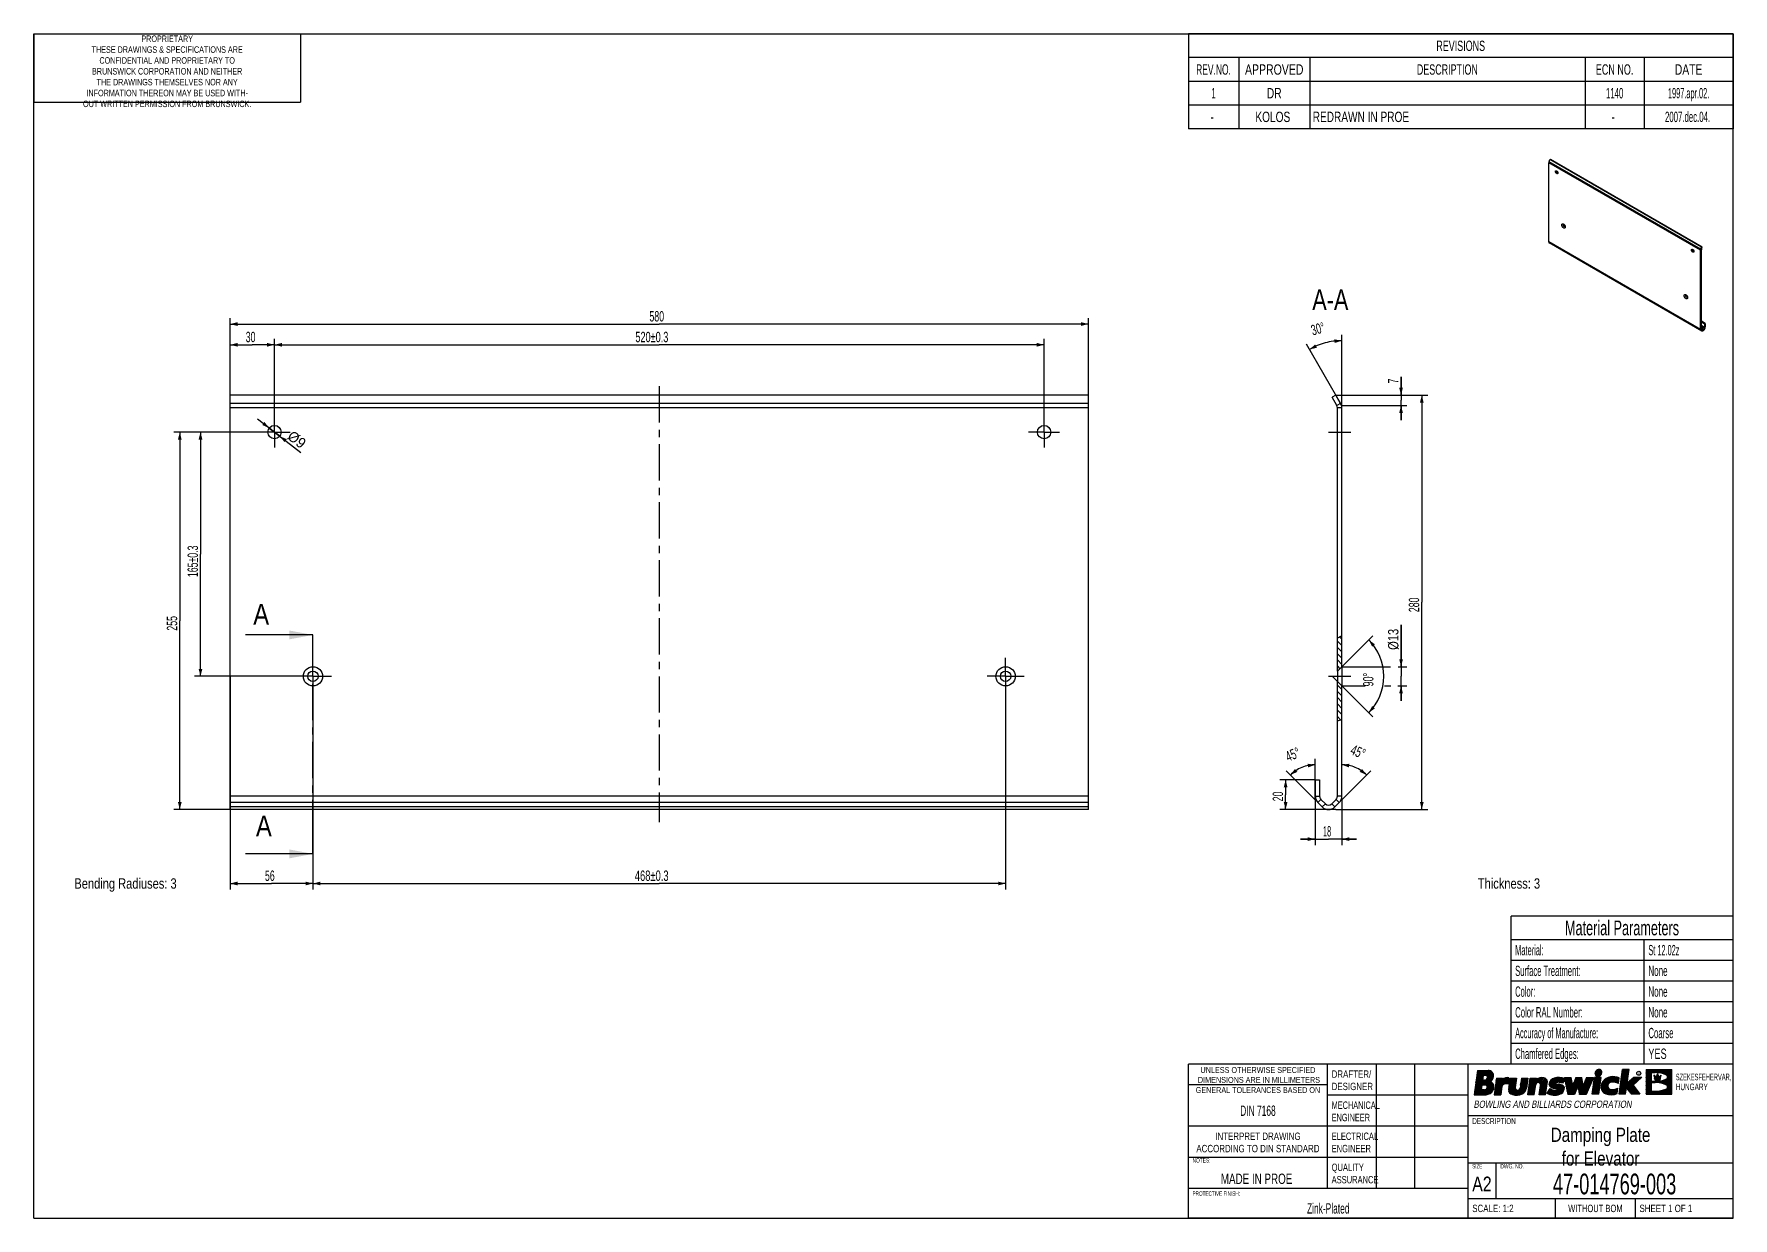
# Model space of a CAD drawing. Header units: millimetres. Extents: x 10 to 584, y 10 to 410.
import ezdxf
from ezdxf.enums import TextEntityAlignment as Align

# ---------------------------------------------------------------- set-up
doc = ezdxf.new("R2010")
doc.units = ezdxf.units.MM
doc.header["$LTSCALE"] = 32.67
doc.linetypes.add('CENTER', pattern=[0.6, 0.375, -0.075, 0.075, -0.075])
doc.layers.get('0').update_dxf_attribs({"linetype": 'CONTINUOUS'})
doc.layers.add('DATUM_AXIS', color=7, linetype='CONTINUOUS')
doc.layers.add('DIMENSION', color=7, linetype='CONTINUOUS')
doc.styles.get("Standard").update_dxf_attribs({"font": 'txt', "width": 0.8})
doc.styles.add('TEXTSTYLE_1', font='txt', dxfattribs={"width": 0.931034})
doc.styles.add('TEXTSTYLE_2', font='txt', dxfattribs={"width": 0.9})
doc.styles.add('TEXTSTYLE_3', font='txt', dxfattribs={"width": 0.6})
doc.styles.add('TEXTSTYLE_4', font='txt', dxfattribs={"width": 0.8})
doc.styles.add('TEXTSTYLE_5', font='txt', dxfattribs={"width": 0.7})
doc.styles.add('TEXTSTYLE_6', font='txt', dxfattribs={"width": 0.65})
doc.dimstyles.new('DIMSTYLE_1', dxfattribs={"dimtxt": 3.5, "dimasz": 2.5, "dimexe": 0.18, "dimexo": 0.0625, "dimgap": 0.09, "dimtad": 1, "dimlfac": 2, "dimdsep": 46, "dimtxsty": 'STANDARD', "dimblk": '_FILLED', "dimblk1": '_FILLED', "dimblk2": '_FILLED', "dimcen": 0.09, "dimclrt": 5, "dimadec": 0, "dimazin": 0, "dimtp": 0.8, "dimtm": 0.8, "dimtfac": 1, "dimtofl": 0, "dimtmove": 0, "dimatfit": 3, "dimldrblk": '_FILLED', "dimfxl": 1, "dimtolj": 1, "dimarcsym": 0})
doc.dimstyles.new('DIMSTYLE_2', dxfattribs={"dimtxt": 3.5, "dimasz": 2.5, "dimexe": 0.18, "dimexo": 0.0625, "dimgap": 0.09, "dimtad": 1, "dimlfac": 2, "dimdsep": 46, "dimtxsty": 'STANDARD', "dimblk": '_FILLED', "dimblk1": '_FILLED', "dimblk2": '_FILLED', "dimcen": 0.09, "dimclrt": 5, "dimadec": 0, "dimazin": 0, "dimtp": 0.2, "dimtm": 0.2, "dimtfac": 1, "dimtofl": 0, "dimtmove": 0, "dimatfit": 3, "dimldrblk": '_FILLED', "dimfxl": 1, "dimtolj": 1, "dimarcsym": 0})
doc.dimstyles.new('DIMSTYLE_3', dxfattribs={"dimtxt": 3.5, "dimasz": 2.5, "dimexe": 0.18, "dimexo": 0.0625, "dimgap": 0.09, "dimtad": 1, "dimlfac": 2, "dimdsep": 46, "dimtxsty": 'STANDARD', "dimblk": '_FILLED', "dimblk1": '_FILLED', "dimblk2": '_FILLED', "dimcen": 0.09, "dimclrt": 5, "dimadec": 0, "dimazin": 0, "dimtp": 0.5, "dimtm": 0.5, "dimtfac": 1, "dimtofl": 0, "dimtmove": 0, "dimatfit": 3, "dimldrblk": '_FILLED', "dimfxl": 1, "dimtolj": 1, "dimarcsym": 0})
doc.dimstyles.new('DIMSTYLE_4', dxfattribs={"dimtxt": 3.5, "dimasz": 2.5, "dimexe": 0.18, "dimexo": 0.0625, "dimgap": 0.09, "dimtad": 1, "dimlfac": 2, "dimdsep": 46, "dimtxsty": 'STANDARD', "dimblk": '_FILLED', "dimblk1": '_FILLED', "dimblk2": '_FILLED', "dimcen": 0.09, "dimclrt": 5, "dimadec": 0, "dimazin": 0, "dimtp": 0.5, "dimtm": 0.5, "dimtfac": 1, "dimtofl": 0, "dimtmove": 0, "dimatfit": 3, "dimldrblk": '_FILLED', "dimfxl": 1, "dimtolj": 1, "dimarcsym": 0})
doc.dimstyles.new('DIMSTYLE_5', dxfattribs={"dimtxt": 3.5, "dimasz": 2.5, "dimexe": 0.18, "dimexo": 0.0625, "dimgap": 0.09, "dimtad": 1, "dimlfac": 2, "dimdsep": 46, "dimtxsty": 'STANDARD', "dimblk": '_FILLED', "dimblk1": '_FILLED', "dimblk2": '_FILLED', "dimcen": 0.09, "dimclrt": 5, "dimadec": 0, "dimazin": 0, "dimtp": 0.2, "dimtm": 0.2, "dimtfac": 1, "dimtofl": 0, "dimtmove": 0, "dimatfit": 3, "dimldrblk": '_FILLED', "dimfxl": 1, "dimtolj": 1, "dimarcsym": 0})
doc.dimstyles.new('DIMSTYLE_6', dxfattribs={"dimtxt": 3.5, "dimasz": 2.5, "dimexe": 0.18, "dimexo": 0.0625, "dimgap": 0.09, "dimtad": 1, "dimlfac": 2, "dimdsep": 46, "dimtxsty": 'STANDARD', "dimblk": '_FILLED', "dimblk1": '_FILLED', "dimblk2": '_FILLED', "dimcen": 0.09, "dimclrt": 5, "dimadec": 0, "dimazin": 0, "dimtol": 1, "dimtp": 0.3, "dimtm": 0.3, "dimtfac": 1, "dimtofl": 0, "dimtmove": 0, "dimatfit": 3, "dimldrblk": '_FILLED', "dimfxl": 1, "dimtolj": 1, "dimarcsym": 0})
doc.dimstyles.new('DIMSTYLE_7', dxfattribs={"dimtxt": 3.5, "dimasz": 2.5, "dimexe": 0.18, "dimexo": 0.0625, "dimgap": 0.09, "dimtad": 1, "dimlfac": 2, "dimdsep": 46, "dimtxsty": 'STANDARD', "dimblk": '_FILLED', "dimblk1": '_FILLED', "dimblk2": '_FILLED', "dimcen": 0.09, "dimclrt": 5, "dimadec": 0, "dimazin": 0, "dimtp": 0.3, "dimtm": 0.3, "dimtfac": 1, "dimtofl": 0, "dimtmove": 0, "dimatfit": 3, "dimldrblk": '_FILLED', "dimfxl": 1, "dimtolj": 1, "dimarcsym": 0})

msp = doc.modelspace()

# ---------------------------------------------------------------- texts
at = {"color": 7, "linetype": 'CONTINUOUS'}
for s, height, width, p in [('REVISIONS', 3.5, 0.646743, (492, 404.25)), ('Material Parameters', 5, 0.64029, (546.5, 105.5)), ('DIN 7168', 3.5, 0.606897, (423.5, 44.5)), ('MADE IN PROE ', 3.5, 0.708753, (423.5, 21.5)), ('Zink-Plated', 3.5, 0.606897, (447.25, 11.5))]:
    msp.add_text(s, height=height, dxfattribs=dict(at, width=width)).set_placement(p, align=Align.CENTER)
at = {"color": 5, "linetype": 'CONTINUOUS'}
for s, height, width, p in [('REV.NO.', 3.5, 0.610837, (408.5, 396.25)), ('APPROVED', 3.5, 0.758621, (429, 396.25)), ('DESCRIPTION', 3.5, 0.644514, (487.5, 396.25)), ('ECN NO.', 3.5, 0.650246, (544, 396.25)), ('DATE', 3.5, 0.744828, (569, 396.25)), ('1', 3.5, 0.441379, (408.5, 388.25)), ('DR', 3.5, 0.744828, (429, 388.25)), ('1140', 3.5, 0.565517, (544, 388.25)), ('1997.apr.02.', 3.5, 0.531034, (569, 388.25)), ('- ', 3.5, 0.689655, (408.5, 380.25)), ('KOLOS ', 3.5, 0.731034, (429, 380.25)), ('- ', 3.5, 0.689655, (544, 380.25)), ('2007.dec.04. ', 3.5, 0.562334, (569, 380.25)), ('GENERAL TOLERANCES BASED ON', 2, 0.727458, (423.5, 52.25)), ('WITHOUT BOM', 2.5, 0.737304, (537.5, 12))]:
    msp.add_text(s, height=height, dxfattribs=dict(at, width=width)).set_placement(p, align=Align.CENTER)
for s, height, width, p in [(' REDRAWN IN PROE  ', 3.5, 0.727969, (441.0625, 380.25)), ('A-A', 7, 0.781609, (441.8545, 316.7344)), ('DESCRIPTION', 2, 0.644514, (495.9, 41.75)), ('NOTES:', 1.5, 0.652874, (401.4, 28.75)), ('SIZE', 1.5, 0.606897, (495.9, 26.75)), ('DWG. NO.', 1.5, 0.662069, (505.4, 26.75)), ('PROTECTIVE FINISH:', 1.5, 0.625287, (401.4, 17.5))]:
    msp.add_text(s, height=height, dxfattribs=dict(at, width=width)).set_placement(p)
at = {"color": 7, "linetype": 'CONTINUOUS', "width": 0.855172}
for p in [(84.0879, 210.4842), (84.9951, 138.963)]:
    msp.add_text('A', height=7, dxfattribs=at).set_placement(p)
at = {"color": 5, "linetype": 'CONTINUOUS'}
for s, style, width, p in [('Material:', 'TEXTSTYLE_5', 0.493487, (510.4, 98.75)), ('Surface Treatment:', 'TEXTSTYLE_5', 0.551149, (510.4, 91.75)), ('Color:', 'TEXTSTYLE_5', 0.454598, (510.4, 84.75)), ('Color RAL Number:', 'TEXTSTYLE_5', 0.559432, (510.4, 77.75)), ('Accuracy of Manufacture:', 'TEXTSTYLE_6', 0.511782, (510.4, 70.75)), ('Chamfered Edges:', 'TEXTSTYLE_5', 0.550647, (510.4, 63.75))]:
    msp.add_text(s, height=3.5, dxfattribs=dict(at, style=style, width=width)).set_placement(p)
at = {"color": 7, "linetype": 'CONTINUOUS'}
for s, style, width, p in [('St 12.02z', 'TEXTSTYLE_3', 0.443678, (555.4, 98.75)), ('None', 'TEXTSTYLE_5', 0.57931, (555.4, 91.75)), ('None', 'TEXTSTYLE_5', 0.57931, (555.4, 84.75)), ('None', 'TEXTSTYLE_5', 0.57931, (555.4, 77.75)), ('Coarse', 'TEXTSTYLE_5', 0.563218, (555.4, 70.75)), ('YES', 'TEXTSTYLE_5', 0.65977, (555.4, 63.75))]:
    msp.add_text(s, height=3.5, dxfattribs=dict(at, style=style, width=width)).set_placement(p)
at = {"color": 7, "linetype": 'CONTINUOUS', "style": 'TEXTSTYLE_4', "width": 0.65641}
msp.add_text('47-014769-003', height=7, dxfattribs=at).set_placement((544, 18), align=Align.CENTER)
at = {"color": 5, "linetype": 'CONTINUOUS'}
for s, insert, char_height, width, attachment_point in [('PROPRIETARY\\PTHESE DRAWINGS & SPECIFICATIONS ARE\\PCONFIDENTIAL AND PROPRIETARY TO\\PBRUNSWICK CORPORATION AND NEITHER\\PTHE DRAWINGS THEMSELVES NOR ANY\\PINFORMATION THEREON MAY BE USED WITH-\\POUT WRITTEN PERMISSION FROM BRUNSWICK.', (55, 409.5), 2.2, 58.08, 2), ('Bending Radiuses: 3', (23.6501, 124.7623), 3.5, 40.937931, 1), ('Thickness: 3', (497.8082, 124.7623), 3.5, 24.910345, 1), ('UNLESS OTHERWISE SPECIFIED\\P DIMENSIONS ARE IN MILLIMETERS', (423.5, 61), 2, 39.724138, 2), ('DRAFTER/\\PDESIGNER', (448.4, 59.875), 2.5, 14.827586, 1), ('INTERPRET DRAWING\\PACCORDING TO DIN STANDARD', (423.5, 38.875), 2.5, 44.689655, 2)]:
    msp.add_mtext(s, dxfattribs=dict(at, insert=insert, char_height=char_height, width=width, attachment_point=attachment_point))
at = {"color": 5, "linetype": 'CONTINUOUS', "char_height": 2.5, "attachment_point": 1}
for s, insert, width, style in [('MECHANICAL\\PENGINEER', (448.4, 49.375), 14.064655, 'TEXTSTYLE_6'), ('ELECTRICAL\\PENGINEER', (448.4, 38.875), 14.181034, 'TEXTSTYLE_5'), ('QUALITY\\PASSURANCE ', (448.4, 28.375), 16.474138, 'TEXTSTYLE_5')]:
    msp.add_mtext(s, dxfattribs=dict(at, insert=insert, width=width, style=style))
at = {"color": 7, "linetype": 'CONTINUOUS', "style": 'TEXTSTYLE_4'}
for s, insert, char_height, width, attachment_point in [('Damping Plate\\Pfor Elevator', (539.25, 40.51), 4.8, 38.32, 2), ('A2 ', (495.9, 24), 5, 11.666667, 1)]:
    msp.add_mtext(s, dxfattribs=dict(at, insert=insert, char_height=char_height, width=width, attachment_point=attachment_point))
at = {"color": 7, "linetype": 'CONTINUOUS', "char_height": 2.5, "attachment_point": 1}
for s, insert, width in [('SCALE: 1:2', (495.9, 14.5), 14.827586), ('SHEET 1 OF 1', (552.4, 14.5), 20.068966)]:
    msp.add_mtext(s, dxfattribs=dict(at, insert=insert, width=width))

# ---------------------------------------------------------------- blocks, each defined once
blk = doc.blocks.new('BRUNSWICK_LOGO_BL0', base_point=(539.23, 53.72))
at = {"color": 2, "linetype": 'CONTINUOUS'}
for p, q in [((497.7, 59.81), (496.57, 51.59)), ((496.74, 52.81), (498.62, 59.82)), ((496.79, 51.59), (498.99, 59.82)), ((497.13, 55.66), (498.25, 59.82)), ((497.16, 51.59), (499.36, 59.83)), ((497.52, 58.5), (497.87, 59.81)), ((497.53, 51.59), (499.74, 59.83)), ((497.7, 59.81), (501.4, 59.84)), ((499.55, 58.19), (499.33, 56.59)), ((500.37, 58.2), (499.55, 58.19)), ((499.67, 58.19), (500.11, 59.83)), ((500.04, 58.2), (500.48, 59.84)), ((500.42, 58.2), (500.85, 59.84)), ((500.52, 51.64), (502.58, 59.34)), ((500.63, 54.84), (501.94, 59.74)), ((500.76, 58.1), (501.23, 59.84)), ((500.91, 51.72), (502.86, 58.99)), ((500.92, 54.52), (502.27, 59.58)), ((501.03, 57.71), (501.6, 59.83)), ((502.54, 56.42), (503.08, 58.43)), ((507.09, 55.35), (507.65, 57.42)), ((507.46, 55.33), (508.02, 57.42)), ((518.69, 55.58), (519.18, 57.43)), ((518.75, 53.03), (519.92, 57.42)), ((518.96, 55.2), (519.56, 57.45)), ((523.43, 53.86), (524.39, 57.45)), ((524.31, 55.75), (524.78, 57.49)), ((524.71, 55.83), (525.15, 57.5)), ((525.08, 55.86), (525.52, 57.49)), ((525.45, 55.83), (525.88, 57.45)), ((527.04, 57.45), (529.35, 57.45)), ((527.04, 57.45), (527.1, 57.16)), ((527.19, 56.76), (527.37, 57.45)), ((527.35, 55.98), (527.74, 57.45)), ((527.51, 55.21), (528.11, 57.45)), ((527.68, 54.44), (528.49, 57.45)), ((527.84, 53.66), (528.86, 57.45)), ((528.01, 52.89), (529.23, 57.45)), ((529.85, 54.74), (529.35, 57.45)), ((529.57, 51.77), (531.09, 57.45)), ((530.95, 57.45), (529.85, 54.74)), ((529.94, 51.77), (531.46, 57.45)), ((530.31, 51.77), (531.84, 57.45)), ((530.95, 57.45), (532.9, 57.45)), ((531.15, 53.51), (532.21, 57.45)), ((531.68, 54.08), (532.58, 57.45)), ((533.41, 54.67), (532.9, 57.45)), ((533.29, 51.77), (534.81, 57.45)), ((534.55, 57.45), (533.41, 54.67)), ((533.66, 51.77), (535.18, 57.45)), ((534.03, 51.77), (535.56, 57.45)), ((536.86, 57.45), (534.39, 51.77)), ((534.43, 51.87), (535.93, 57.45)), ((534.55, 57.45), (536.86, 57.45)), ((535.4, 54.09), (536.3, 57.45)), ((536.36, 56.31), (536.67, 57.45)), ((536.47, 51.85), (537.24, 57.47)), ((536.66, 53.25), (537.79, 57.47)), ((536.66, 51.85), (538.17, 57.47)), ((537, 55.62), (537.42, 57.47)), ((537.03, 51.85), (538.54, 57.47)), ((539.42, 57.47), (537.24, 57.47)), ((537.4, 58.79), (537.61, 59.56)), ((537.4, 51.85), (538.91, 57.47)), ((537.61, 58.2), (538.11, 60.05)), ((537.77, 51.85), (539.28, 57.47)), ((537.92, 57.94), (538.52, 60.2)), ((538.26, 57.84), (538.9, 60.2)), ((538.64, 57.87), (539.23, 60.07)), ((538.65, 51.85), (539.42, 57.47)), ((539.07, 58.06), (539.53, 59.78)), ((540.48, 52.24), (541.9, 57.53)), ((540.81, 52.06), (542.31, 57.65)), ((542.09, 55.47), (542.7, 57.73)), ((542.55, 55.78), (543.08, 57.77)), ((542.95, 55.91), (543.46, 57.78)), ((543.34, 55.95), (543.83, 57.77)), ((543.7, 55.93), (544.19, 57.74)), ((544.06, 55.87), (544.54, 57.68)), ((544.41, 55.78), (544.89, 57.59)), ((544.75, 55.67), (545.24, 57.48)), ((545.55, 51.85), (546.69, 60.17)), ((545.59, 51.85), (547.82, 60.17)), ((545.9, 54.42), (547.44, 60.17)), ((545.96, 51.85), (548.19, 60.17)), ((546.3, 57.28), (547.07, 60.17)), ((546.33, 51.85), (548.56, 60.17)), ((548.87, 60.17), (546.69, 60.17)), ((546.7, 51.85), (548.81, 59.73)), ((548.26, 55.69), (548.87, 60.17)), ((548.26, 55.69), (550.5, 57.58)), ((549.11, 52.52), (550.46, 57.55)), ((549.39, 52.18), (550.84, 57.58)), ((553.22, 57.58), (550.23, 54.86)), ((550.5, 57.58), (553.22, 57.58)), ((550.57, 55.17), (551.21, 57.58)), ((551.06, 55.61), (551.59, 57.58)), ((551.55, 56.06), (551.96, 57.58)), ((552.04, 56.51), (552.33, 57.58)), ((552.54, 56.96), (552.7, 57.58)), ((553.03, 57.41), (553.07, 57.58)), ((554.64, 60.15), (563.3, 60.15)), ((554.64, 60.15), (554.64, 51.83)), ((554.64, 58.89), (554.97, 60.15)), ((554.64, 57.5), (555.35, 60.15)), ((554.64, 56.11), (555.72, 60.15)), ((554.64, 54.72), (556.09, 60.15)), ((554.64, 53.33), (556.3, 59.53)), ((554.64, 51.95), (556.3, 58.14)), ((556.3, 59.53), (556.46, 60.15)), ((556.3, 59.15), (557.72, 59.15)), ((556.3, 59.15), (556.3, 56.2)), ((556.57, 59.15), (556.83, 60.15)), ((556.94, 59.15), (557.21, 60.15)), ((558.02, 57.61), (557.26, 58.32)), ((557.26, 58.32), (557.64, 56.68)), ((557.31, 59.15), (557.58, 60.15)), ((557.35, 57.92), (557.42, 58.17)), ((557.44, 57.55), (557.57, 58.03)), ((557.53, 57.18), (557.72, 57.89)), ((557.6, 56.86), (557.84, 57.77)), ((557.68, 59.15), (557.95, 60.15)), ((557.76, 56.68), (558.01, 57.61)), ((557.92, 56.68), (558.47, 58.71)), ((558.52, 58.83), (558.02, 57.61)), ((558.05, 59.15), (558.32, 60.15)), ((558.14, 56.68), (558.64, 58.54)), ((558.3, 56.68), (558.73, 58.3)), ((558.42, 59.12), (558.69, 60.15)), ((558.51, 56.68), (558.86, 57.99)), ((559.01, 57.6), (558.52, 58.83)), ((558.67, 56.68), (558.95, 57.75)), ((558.78, 59.09), (559.07, 60.15)), ((558.88, 56.68), (559.17, 57.75)), ((559.76, 58.3), (559.01, 57.6)), ((559.04, 56.68), (559.38, 57.95)), ((559.14, 59.04), (559.44, 60.15)), ((559.25, 56.68), (559.66, 58.22)), ((559.43, 56.68), (559.76, 58.3)), ((559.49, 58.97), (559.81, 60.15)), ((559.84, 58.89), (560.18, 60.15)), ((560.19, 58.8), (560.55, 60.15)), ((560.53, 58.69), (560.93, 60.15)), ((560.87, 58.57), (561.3, 60.15)), ((561.21, 58.43), (561.67, 60.15)), ((561.3, 51.83), (563.3, 59.27)), ((561.41, 55), (562.79, 60.15)), ((561.54, 58.28), (562.04, 60.15)), ((561.67, 51.83), (563.3, 57.88)), ((561.72, 54.78), (563.16, 60.15)), ((561.83, 57.96), (562.41, 60.15)), ((563.3, 51.83), (563.3, 60.15)), ((497.9, 51.59), (499.43, 57.28)), ((498.27, 51.59), (499.03, 54.43)), ((498.64, 51.59), (499.11, 53.31)), ((499.1, 54.91), (498.88, 53.31)), ((500.02, 53.31), (498.88, 53.31)), ((499.02, 51.59), (499.48, 53.31)), ((500.29, 54.92), (499.1, 54.91)), ((499.16, 54.91), (499.61, 56.59)), ((500.1, 56.59), (499.33, 56.59)), ((499.39, 51.59), (499.85, 53.31)), ((499.53, 54.91), (499.98, 56.59)), ((499.76, 51.59), (500.23, 53.33)), ((499.91, 54.91), (500.37, 56.63)), ((500.14, 51.6), (500.65, 53.52)), ((500.28, 54.92), (500.8, 56.87)), ((501.32, 51.84), (502.38, 55.81)), ((501.74, 52.02), (502.69, 55.6)), ((502.17, 52.27), (502.98, 55.28)), ((502.66, 52.68), (503.21, 54.74)), ((504.12, 57.24), (503.34, 51.62)), ((503.49, 51.62), (505, 57.26)), ((503.58, 53.36), (504.63, 57.26)), ((503.86, 51.62), (505.37, 57.26)), ((503.97, 56.21), (504.25, 57.26)), ((504.12, 57.26), (506.1, 57.26)), ((504.23, 51.62), (505.74, 57.26)), ((504.6, 51.62), (506.08, 57.14)), ((504.98, 51.62), (506.42, 57.01)), ((505.35, 51.62), (505.76, 53.14)), ((505.94, 54.5), (505.55, 51.62)), ((506.1, 57.26), (506.04, 56.85)), ((506.25, 54.98), (506.85, 57.24)), ((506.7, 55.27), (507.26, 57.37)), ((508.03, 55.26), (507.27, 55.35)), ((507.82, 55.29), (508.25, 56.89)), ((508.32, 57.38), (508.03, 55.26)), ((508.7, 57.3), (508.16, 53.41)), ((508.26, 52.78), (509.47, 57.3)), ((508.27, 54.2), (509.1, 57.3)), ((508.51, 52.32), (509.85, 57.3)), ((508.66, 57.05), (508.73, 57.3)), ((508.7, 57.3), (510.82, 57.3)), ((508.8, 52.02), (510.22, 57.3)), ((509.12, 51.82), (510.59, 57.3)), ((509.46, 51.7), (510.67, 56.22)), ((509.81, 51.62), (510.4, 53.82)), ((510.17, 51.56), (510.66, 53.4)), ((510.82, 57.3), (510.39, 54.14)), ((510.53, 51.53), (510.99, 53.22)), ((510.9, 51.53), (511.35, 53.2)), ((511.28, 51.55), (511.78, 53.41)), ((511.67, 51.6), (513.19, 57.3)), ((512.5, 57.3), (512.04, 53.91)), ((512.06, 51.69), (513.57, 57.3)), ((512.17, 54.85), (512.82, 57.3)), ((512.47, 51.81), (513.94, 57.3)), ((512.5, 57.3), (514.68, 57.3)), ((512.89, 51.99), (514.31, 57.3)), ((513.35, 52.33), (514.68, 57.3)), ((513.92, 53.05), (514.29, 54.45)), ((514.68, 57.3), (514.22, 53.9)), ((514.7, 51.65), (515.47, 57.3)), ((514.74, 51.95), (516.17, 57.3)), ((515.03, 51.65), (516.54, 57.3)), ((515.13, 54.8), (515.8, 57.3)), ((515.4, 51.65), (516.91, 57.3)), ((515.47, 57.3), (517.65, 57.3)), ((515.77, 51.65), (517.29, 57.3)), ((516.15, 51.65), (517.64, 57.25)), ((516.52, 51.65), (517.25, 54.4)), ((516.88, 51.65), (517.34, 55.05)), ((517.54, 55.48), (517.97, 57.06)), ((517.58, 56.81), (517.65, 57.3)), ((517.99, 55.74), (518.39, 57.25)), ((518.36, 55.74), (518.79, 57.37)), ((518.56, 51.65), (518.99, 54.82)), ((518.75, 51.65), (520.28, 57.35)), ((519.12, 51.65), (520.61, 57.21)), ((519.49, 51.65), (520.91, 56.96)), ((519.87, 51.65), (521.18, 56.55)), ((520.24, 51.65), (521.15, 55.05)), ((520.61, 51.65), (520.76, 52.2)), ((520.68, 51.65), (521.29, 56.08)), ((522.13, 53.72), (521.08, 52.18)), ((521.12, 52.16), (521.15, 52.29)), ((521.45, 52), (521.76, 53.19)), ((521.78, 51.86), (522.26, 53.64)), ((521.92, 55.15), (522.21, 56.25)), ((522.12, 54.53), (522.75, 56.87)), ((522.12, 51.74), (522.59, 53.49)), ((522.42, 54.23), (523.2, 57.14)), ((522.47, 51.65), (522.93, 53.37)), ((522.74, 54.06), (523.61, 57.28)), ((522.82, 51.58), (523.28, 53.29)), ((523.08, 53.95), (524, 57.38)), ((523.18, 51.53), (523.64, 53.25)), ((523.55, 51.51), (524.01, 53.24)), ((523.79, 53.8), (524.2, 55.35)), ((523.92, 51.51), (524.39, 53.27)), ((524.15, 53.77), (524.55, 55.24)), ((524.3, 51.53), (525.27, 55.18)), ((524.52, 53.74), (524.91, 55.21)), ((524.68, 51.59), (525.63, 55.12)), ((525.08, 51.67), (525.98, 55.02)), ((525.48, 51.79), (526.32, 54.9)), ((525.8, 55.76), (526.24, 57.4)), ((525.91, 51.98), (526.64, 54.71)), ((526.15, 55.66), (526.59, 57.32)), ((527.18, 56.78), (526.36, 55.57)), ((526.38, 52.36), (526.91, 54.35)), ((526.58, 55.9), (526.94, 57.21)), ((527.18, 56.78), (528.25, 51.77)), ((528.17, 52.12), (529.45, 56.89)), ((530.44, 51.77), (528.25, 51.77)), ((528.45, 51.77), (529.6, 56.06)), ((528.83, 51.77), (529.75, 55.24)), ((529.2, 51.77), (530.28, 55.8)), ((531.59, 54.57), (530.44, 51.77)), ((531.59, 54.58), (532.11, 51.78)), ((531.83, 53.26), (532.92, 57.34)), ((531.98, 52.44), (533.07, 56.52)), ((534.39, 51.77), (532.1, 51.77)), ((532.17, 51.77), (533.22, 55.69)), ((532.55, 51.77), (533.38, 54.87)), ((532.92, 51.77), (534.22, 56.65)), ((538.65, 51.85), (536.47, 51.85)), ((538.15, 51.85), (539.18, 55.7)), ((538.52, 51.85), (538.79, 52.85)), ((539.44, 53.92), (540.04, 56.15)), ((539.64, 53.25), (540.57, 56.73)), ((539.89, 52.81), (541.04, 57.1)), ((540.18, 52.49), (541.48, 57.35)), ((541.14, 51.93), (541.75, 54.17)), ((541.49, 51.82), (542.02, 53.81)), ((541.84, 51.73), (542.34, 53.61)), ((542.19, 51.68), (542.67, 53.47)), ((542.56, 51.65), (543.02, 53.39)), ((542.93, 51.64), (543.39, 53.38)), ((543.31, 51.67), (543.78, 53.43)), ((543.69, 51.73), (544.18, 53.55)), ((544.09, 51.82), (544.59, 53.7)), ((544.5, 51.96), (545.02, 53.89)), ((544.83, 52.1), (545.08, 53.92)), ((545.08, 55.53), (545.53, 57.21)), ((545.29, 55.42), (545.56, 57.36)), ((547.73, 51.85), (545.55, 51.85)), ((547.07, 51.85), (548.42, 56.88)), ((547.45, 51.85), (548.54, 55.93)), ((547.73, 51.85), (548.01, 53.88)), ((548.01, 53.88), (549.66, 51.85)), ((548.28, 53.55), (549.02, 56.33)), ((548.55, 53.21), (549.5, 56.74)), ((548.83, 52.87), (549.98, 57.15)), ((552.54, 51.85), (549.66, 51.85)), ((549.68, 51.85), (550.42, 54.62)), ((550.05, 51.85), (550.7, 54.26)), ((550.23, 54.86), (552.54, 51.85)), ((550.42, 51.85), (550.97, 53.9)), ((550.79, 51.85), (551.25, 53.54)), ((551.17, 51.85), (551.52, 53.18)), ((551.54, 51.85), (551.8, 52.82)), ((551.91, 51.85), (552.07, 52.46)), ((552.28, 51.85), (552.35, 52.1)), ((554.64, 51.83), (563.3, 51.83)), ((554.98, 51.83), (556.3, 56.76)), ((555.35, 51.83), (556.3, 55.37)), ((555.72, 51.83), (556.3, 53.98)), ((556.09, 51.83), (556.3, 52.59)), ((556.3, 56.2), (557.81, 56.2)), ((556.3, 55.81), (557.72, 55.81)), ((556.3, 55.81), (556.3, 52.86)), ((556.3, 52.86), (557.81, 52.86)), ((556.3, 52.59), (556.37, 52.86)), ((556.42, 55.81), (556.52, 56.2)), ((556.46, 51.83), (556.74, 52.86)), ((556.79, 55.81), (556.89, 56.2)), ((556.84, 51.83), (557.11, 52.86)), ((557.16, 55.81), (557.26, 56.2)), ((557.21, 51.83), (557.48, 52.86)), ((557.53, 55.81), (557.64, 56.2)), ((557.58, 51.83), (557.86, 52.86)), ((557.64, 56.68), (559.43, 56.68)), ((557.9, 55.81), (558.01, 56.21)), ((557.95, 51.83), (558.23, 52.88)), ((558.27, 55.79), (558.39, 56.23)), ((558.32, 51.83), (558.61, 52.91)), ((558.63, 55.76), (558.77, 56.27)), ((558.7, 51.83), (559, 52.95)), ((558.99, 55.71), (559.16, 56.32)), ((559.07, 51.83), (559.39, 53.01)), ((559.35, 55.65), (559.55, 56.39)), ((559.41, 56.68), (559.49, 56.95)), ((559.44, 51.83), (559.78, 53.09)), ((559.7, 55.58), (559.94, 56.47)), ((559.81, 51.83), (560.17, 53.18)), ((560.05, 55.49), (560.34, 56.57)), ((560.18, 51.83), (560.58, 53.29)), ((560.39, 55.39), (560.74, 56.68)), ((560.56, 51.83), (560.98, 53.41)), ((560.74, 55.27), (561.15, 56.81)), ((560.93, 51.83), (561.39, 53.55)), ((561.07, 55.14), (561.57, 56.99)), ((562.04, 51.83), (563.3, 56.5)), ((562.42, 51.83), (563.3, 55.11)), ((562.79, 51.83), (563.3, 53.72)), ((563.16, 51.83), (563.3, 52.33)), ((496.57, 51.59), (499.87, 51.59)), ((503.34, 51.62), (505.53, 51.62)), ((516.88, 51.65), (514.7, 51.65)), ((520.68, 51.65), (518.56, 51.65))]:
    blk.add_line(p, q, dxfattribs=at)
blk.add_circle((552.17, 58.91), 0.682, dxfattribs=at)
for centre, radius, start, end in [((500.41, 57.57), 0.637, 0.07064, 93.08188), ((500.19, 57.47), 0.859, 313.12216, 6.3203), ((501.35, 58.08), 1.77, 351.20548, 92.58701), ((500.04, 58.22), 3.08, 311.64012, 352.35715), ((507.81, 54.93), 2.5, 78.28938, 131.79999), ((519.51, 54.22), 3.23, 79.59083, 126.58567), ((525.16, 51.86), 5.64, 69.87065, 105.74773), ((538.66, 58.85), 1.26, 162.39631, 183.42902), ((538.5, 58.84), 1.1, 183.43011, 207.04895), ((538.85, 58.79), 1.46, 142.88837, 162.39731), ((538.34, 58.76), 0.922, 207.05041, 258.72707), ((538.85, 58.79), 1.46, 123.38212, 142.89105), ((538.74, 58.96), 1.26, 102.3457, 123.3784), ((538.38, 58.94), 1.1, 258.73033, 282.34916), ((538.71, 59.12), 1.1, 78.7271, 102.34593), ((538.34, 59.09), 1.26, 282.3457, 303.3784), ((538.74, 59.29), 0.922, 52.89085, 78.73029), ((538.23, 59.26), 1.46, 303.37997, 322.88891), ((538.74, 59.29), 0.922, 27.04814, 52.88758), ((538.23, 59.26), 1.46, 322.88837, 342.39731), ((538.58, 59.21), 1.1, 3.43096, 27.04979), ((538.42, 59.2), 1.26, 342.3967, 3.42941), ((543.25, 53.77), 4, 99.02054, 146.23912), ((543.47, 52.42), 5.37, 67.1107, 99.02054), ((557.68, 50.18), 8.97, 65.79833, 89.72494), ((561.13, 57.63), 0.775, 285.65984, 72.45815), ((499.87, 55.87), 4.28, 270.00011, 307.87428), ((500.02, 54.34), 1.04, 270, 311.01571), ((500.1, 57.63), 1.04, 270, 311.01571), ((500.33, 54.28), 0.637, 0.07064, 93.08188), ((500.11, 54.19), 0.859, 313.12216, 6.3203), ((501.7, 54.42), 1.54, 11.37484, 75.54861), ((500.48, 54.37), 2.75, 317.03675, 7.42991), ((507.15, 54.07), 1.28, 82.80621, 160.26582), ((506.1, 56.84), 0.059, 172.17288, 311.79999), ((509.88, 53.36), 1.72, 178.55208, 255.76044), ((510.77, 56.71), 5.19, 255.32314, 292.89445), ((511.21, 54.02), 0.833, 171.9946, 352.01428), ((511.48, 54.39), 2.78, 298.15527, 349.97705), ((518.17, 54.93), 0.833, 351.9946, 172.01428), ((519.87, 55.99), 1.42, 3.65301, 80.99776), ((523.73, 57.05), 5.54, 241.4399, 288.60528), ((523.13, 55.22), 1.21, 172.08098, 201.56092), ((524.12, 55.14), 2.21, 102.93239, 173.41197), ((523.1, 55.18), 1.17, 200.04908, 257.22888), ((523.91, 56.79), 3.55, 239.8097, 277.80558), ((524.29, 57.93), 4.17, 249.4988, 271.49415), ((524.4, 55.51), 0.253, 112.95811, 260.14015), ((525.06, 53.28), 2.58, 89.23309, 107.06523), ((564.16, 529.8), 476.21, 265.20537, 265.29095), ((524.4, 53.52), 0.251, 267.96247, 91.78536), ((524.72, 50.99), 4.23, 68.13882, 85.29095), ((525.05, 52.73), 3.12, 65.19627, 89.23309), ((524.8, 53.86), 2.18, 288.60528, 350.92479), ((525.93, 53.88), 1.09, 340.46371, 70.46078), ((542.24, 54.36), 2.83, 144.71293, 204.6938), ((541.84, 54.25), 2.42, 206.36916, 250.55686), ((542.78, 56.43), 4.79, 248.67824, 295.43469), ((542.7, 54.6), 1.04, 142.47027, 225.48603), ((543.32, 54.12), 1.83, 89.7866, 142.47027), ((543.3, 55.46), 2.08, 230.19406, 285.30464), ((543.35, 52.68), 3.27, 74.53244, 90.3678), ((542.09, 59.86), 6.65, 285.30464, 296.70556), ((543.39, 52.13), 3.79, 60.01863, 77.34828), ((557.68, 46.84), 8.97, 65.79833, 89.72494), ((557.52, 67.24), 11.04, 271.50451, 290.22237), ((557.52, 63.89), 11.04, 271.50451, 290.22237), ((561.13, 54.28), 0.775, 285.65984, 72.45815)]:
    blk.add_arc(centre, radius, start, end, dxfattribs=at)
at = {"color": 2, "linetype": 'CONTINUOUS', "style": 'TEXTSTYLE_1', "width": 0.866825}
blk.add_text('R', height=0.741, dxfattribs=at).set_placement((551.83, 58.52))
at = {"color": 5, "linetype": 'CONTINUOUS', "style": 'TEXTSTYLE_3'}
for s, height, width, p in [('SZEKESFEHERVAR,', 2.2242, 0.522759, (564.66, 56.54)), ('HUNGARY', 2.224, 0.582266, (564.66, 53.2))]:
    blk.add_text(s, height=height, dxfattribs=dict(at, width=width)).set_placement(p)
at = {"color": 5, "linetype": 'CONTINUOUS', "style": 'TEXTSTYLE_2', "oblique": 10, "width": 0.811364}
blk.add_text('BOWLING AND BILLIARDS CORPORATION', height=2.4325, dxfattribs=at).set_placement((496.35, 47.22))
blk = doc.blocks.new('_FILLED')
at = {"color": 0, "linetype": 'BYBLOCK'}
blk.add_solid([(0, 0), (-1, 0.25), (-1, -0.25)], dxfattribs=at)
blk = doc.blocks.new('*D0')
at = {"layer": 'DIMENSION', "color": 2, "linetype": 'CONTINUOUS'}
for p, q in [((76.26, 152.5), (76.26, 314)), ((76.26, 312), (221.26, 312)), ((366.26, 312), (221.26, 312)), ((366.26, 152.5), (366.26, 314))]:
    blk.add_line(p, q, dxfattribs=at)
at = {"layer": 'DIMENSION', "color": 2, "linetype": 'CONTINUOUS', "xscale": 2.5, "yscale": 2.5, "zscale": 2.5, "rotation": 180}
blk.add_blockref('_FILLED', (76.26, 312), dxfattribs=at)
at = {"layer": 'DIMENSION', "color": 2, "linetype": 'CONTINUOUS', "xscale": 2.5, "yscale": 2.5, "zscale": 2.5}
blk.add_blockref('_FILLED', (366.26, 312), dxfattribs=at)
at = {"layer": 'DIMENSION', "color": 5, "linetype": 'CONTINUOUS', "width": 0.634483}
blk.add_text('580', height=3.5, dxfattribs=at).set_placement((217.92, 312.88))
blk = doc.blocks.new('*D1')
at = {"layer": 'DIMENSION', "color": 2, "linetype": 'CONTINUOUS'}
for p, q in [((471.85, 288), (471.85, 294.14)), ((471.85, 294.14), (471.85, 286.25)), ((449.83, 288), (473.85, 288)), ((451.85, 284.5), (473.85, 284.5)), ((471.85, 279.5), (471.85, 286.25)), ((471.85, 284.5), (471.85, 279.5))]:
    blk.add_line(p, q, dxfattribs=at)
at = {"layer": 'DIMENSION', "color": 2, "linetype": 'CONTINUOUS', "xscale": 2.5, "yscale": 2.5, "zscale": 2.5}
for p, rotation in [((471.85, 288), 270), ((471.85, 284.5), 90)]:
    blk.add_blockref('_FILLED', p, dxfattribs=dict(at, rotation=rotation))
at = {"layer": 'DIMENSION', "color": 5, "linetype": 'CONTINUOUS', "width": 0.634483}
blk.add_text('7', height=3.5, rotation=90, dxfattribs=at).set_placement((470.97, 291.92))
blk = doc.blocks.new('*D2')
at = {"layer": 'DIMENSION', "color": 2, "linetype": 'CONTINUOUS'}
for p, q in [((449.83, 288), (480.85, 288)), ((478.85, 288), (478.85, 218)), ((478.85, 148), (478.85, 218)), ((449.83, 148), (480.85, 148))]:
    blk.add_line(p, q, dxfattribs=at)
at = {"layer": 'DIMENSION', "color": 2, "linetype": 'CONTINUOUS', "xscale": 2.5, "yscale": 2.5, "zscale": 2.5}
for p, rotation in [((478.85, 288), 90), ((478.85, 148), 270)]:
    blk.add_blockref('_FILLED', p, dxfattribs=dict(at, rotation=rotation))
at = {"layer": 'DIMENSION', "color": 5, "linetype": 'CONTINUOUS', "width": 0.634483}
blk.add_text('280', height=3.5, rotation=90, dxfattribs=at).set_placement((477.97, 214.67))
blk = doc.blocks.new('*D3')
at = {"layer": 'DIMENSION', "color": 2, "linetype": 'CONTINUOUS'}
for p, q in [((451.85, 284.5), (439.91, 305.17)), ((451.85, 282.98), (451.85, 308.37))]:
    blk.add_line(p, q, dxfattribs=at)
for start, end in [(105, 120), (90, 105)]:
    blk.add_arc((451.85, 284.5), 21.87, start, end, dxfattribs=at)
for points in [[(442.87, 305.12), (440.91, 303.44), (443.43, 304)], [(449.39, 305.6), (451.85, 306.37), (449.32, 306.85)]]:
    blk.add_solid(points, dxfattribs=at)
at = {"layer": 'DIMENSION', "color": 5, "linetype": 'CONTINUOUS', "width": 0.645211}
blk.add_text('30%%d', height=3.5, rotation=15, dxfattribs=at).set_placement((442.01, 308.13))
blk = doc.blocks.new('*D4')
at = {"layer": 'DIMENSION', "color": 2, "linetype": 'CONTINUOUS'}
for p, q in [((442.85, 151.26), (442.85, 136.01)), ((451.85, 151.26), (451.85, 136.01)), ((442.85, 138.01), (437.85, 138.01)), ((437.85, 138.01), (447.35, 138.01)), ((456.85, 138.01), (447.35, 138.01)), ((451.85, 138.01), (456.85, 138.01))]:
    blk.add_line(p, q, dxfattribs=at)
at = {"layer": 'DIMENSION', "color": 2, "linetype": 'CONTINUOUS', "xscale": 2.5, "yscale": 2.5, "zscale": 2.5}
blk.add_blockref('_FILLED', (442.85, 138.01), dxfattribs=at)
at = {"layer": 'DIMENSION', "color": 2, "linetype": 'CONTINUOUS', "xscale": 2.5, "yscale": 2.5, "zscale": 2.5, "rotation": 180}
blk.add_blockref('_FILLED', (451.85, 138.01), dxfattribs=at)
at = {"layer": 'DIMENSION', "color": 5, "linetype": 'CONTINUOUS', "width": 0.537931}
blk.add_text('18', height=3.5, dxfattribs=at).set_placement((445.46, 138.89))
blk = doc.blocks.new('*D5')
at = {"layer": 'DIMENSION', "color": 2, "linetype": 'CONTINUOUS'}
for p, q in [((442.85, 158), (430.85, 158)), ((432.85, 158), (432.85, 153)), ((432.85, 148), (432.85, 153)), ((449.87, 148), (430.85, 148))]:
    blk.add_line(p, q, dxfattribs=at)
at = {"layer": 'DIMENSION', "color": 2, "linetype": 'CONTINUOUS', "xscale": 2.5, "yscale": 2.5, "zscale": 2.5}
for p, rotation in [((432.85, 158), 90), ((432.85, 148), 270)]:
    blk.add_blockref('_FILLED', p, dxfattribs=dict(at, rotation=rotation))
at = {"layer": 'DIMENSION', "color": 5, "linetype": 'CONTINUOUS', "width": 0.634483}
blk.add_text('20', height=3.5, rotation=90, dxfattribs=at).set_placement((431.97, 150.78))
blk = doc.blocks.new('*D6')
at = {"layer": 'DIMENSION', "color": 2, "linetype": 'CONTINUOUS'}
for p, q in [((91.26, 275.5), (85.52, 279.93)), ((89.47, 276.88), (89.47, 276.88)), ((89.47, 276.88), (91.26, 275.5)), ((93.04, 274.13), (91.26, 275.5)), ((91.26, 275.5), (100.2, 268.59)), ((93.04, 274.13), (93.04, 274.13))]:
    blk.add_line(p, q, dxfattribs=at)
at = {"layer": 'DIMENSION', "color": 2, "linetype": 'CONTINUOUS', "xscale": 2.5, "yscale": 2.5, "zscale": 2.5}
for p, rotation in [((89.47, 276.88), 322.3129822393), ((93.04, 274.13), 142.3134012318)]:
    blk.add_blockref('_FILLED', p, dxfattribs=dict(at, rotation=rotation))
at = {"layer": 'DIMENSION', "color": 5, "linetype": 'CONTINUOUS', "width": 0.983908}
blk.add_text('%%c9', height=3.5, rotation=-37.68619, dxfattribs=at).set_placement((95.29, 273.49))
blk = doc.blocks.new('*D7')
at = {"layer": 'DIMENSION', "color": 2, "linetype": 'CONTINUOUS'}
for p, q in [((76.26, 275.5), (76.26, 307)), ((76.26, 305), (83.76, 305)), ((91.26, 305), (83.76, 305)), ((91.26, 279.83), (91.26, 307))]:
    blk.add_line(p, q, dxfattribs=at)
at = {"layer": 'DIMENSION', "color": 2, "linetype": 'CONTINUOUS', "xscale": 2.5, "yscale": 2.5, "zscale": 2.5, "rotation": 180}
blk.add_blockref('_FILLED', (76.26, 305), dxfattribs=at)
at = {"layer": 'DIMENSION', "color": 2, "linetype": 'CONTINUOUS', "xscale": 2.5, "yscale": 2.5, "zscale": 2.5}
blk.add_blockref('_FILLED', (91.26, 305), dxfattribs=at)
at = {"layer": 'DIMENSION', "color": 5, "linetype": 'CONTINUOUS', "width": 0.634483}
blk.add_text('30', height=3.5, dxfattribs=at).set_placement((81.53, 305.88))
blk = doc.blocks.new('*D8')
at = {"layer": 'DIMENSION', "color": 2, "linetype": 'CONTINUOUS'}
for p, q in [((87.24, 275.5), (57.26, 275.5)), ((59.26, 275.5), (59.26, 211.75)), ((59.26, 148), (59.26, 211.75)), ((91.26, 148), (57.26, 148))]:
    blk.add_line(p, q, dxfattribs=at)
at = {"layer": 'DIMENSION', "color": 2, "linetype": 'CONTINUOUS', "xscale": 2.5, "yscale": 2.5, "zscale": 2.5}
for p, rotation in [((59.26, 275.5), 90), ((59.26, 148), 270)]:
    blk.add_blockref('_FILLED', p, dxfattribs=dict(at, rotation=rotation))
at = {"layer": 'DIMENSION', "color": 5, "linetype": 'CONTINUOUS', "width": 0.634483}
blk.add_text('255', height=3.5, rotation=90, dxfattribs=at).set_placement((58.38, 208.42))
blk = doc.blocks.new('*D9')
at = {"layer": 'DIMENSION', "color": 2, "linetype": 'CONTINUOUS'}
for p, q in [((91.26, 279.36), (91.26, 307)), ((91.26, 305), (221.26, 305)), ((351.26, 305), (221.26, 305)), ((351.26, 279.67), (351.26, 307))]:
    blk.add_line(p, q, dxfattribs=at)
at = {"layer": 'DIMENSION', "color": 2, "linetype": 'CONTINUOUS', "xscale": 2.5, "yscale": 2.5, "zscale": 2.5, "rotation": 180}
blk.add_blockref('_FILLED', (91.26, 305), dxfattribs=at)
at = {"layer": 'DIMENSION', "color": 2, "linetype": 'CONTINUOUS', "xscale": 2.5, "yscale": 2.5, "zscale": 2.5}
blk.add_blockref('_FILLED', (351.26, 305), dxfattribs=at)
at = {"layer": 'DIMENSION', "color": 5, "linetype": 'CONTINUOUS', "width": 0.659278}
blk.add_text('520%%p0.3', height=3.5, dxfattribs=at).set_placement((213.18, 305.88))
blk = doc.blocks.new('*D10')
at = {"layer": 'DIMENSION', "color": 2, "linetype": 'CONTINUOUS'}
for p, q in [((76.26, 193), (76.26, 121.01)), ((104.26, 187.51), (104.26, 121.01)), ((76.26, 123.01), (90.26, 123.01)), ((104.26, 123.01), (90.26, 123.01))]:
    blk.add_line(p, q, dxfattribs=at)
at = {"layer": 'DIMENSION', "color": 2, "linetype": 'CONTINUOUS', "xscale": 2.5, "yscale": 2.5, "zscale": 2.5, "rotation": 180}
blk.add_blockref('_FILLED', (76.26, 123.01), dxfattribs=at)
at = {"layer": 'DIMENSION', "color": 2, "linetype": 'CONTINUOUS', "xscale": 2.5, "yscale": 2.5, "zscale": 2.5}
blk.add_blockref('_FILLED', (104.26, 123.01), dxfattribs=at)
at = {"layer": 'DIMENSION', "color": 5, "linetype": 'CONTINUOUS', "width": 0.634483}
blk.add_text('56', height=3.5, dxfattribs=at).set_placement((88.03, 123.89))
blk = doc.blocks.new('*D11')
at = {"layer": 'DIMENSION', "color": 2, "linetype": 'CONTINUOUS'}
for p, q in [((87.02, 275.5), (64.26, 275.5)), ((66.26, 275.5), (66.26, 234.25)), ((66.26, 193), (66.26, 234.25)), ((99.93, 193), (64.26, 193))]:
    blk.add_line(p, q, dxfattribs=at)
at = {"layer": 'DIMENSION', "color": 2, "linetype": 'CONTINUOUS', "xscale": 2.5, "yscale": 2.5, "zscale": 2.5}
for p, rotation in [((66.26, 275.5), 90), ((66.26, 193), 270)]:
    blk.add_blockref('_FILLED', p, dxfattribs=dict(at, rotation=rotation))
at = {"layer": 'DIMENSION', "color": 5, "linetype": 'CONTINUOUS', "width": 0.631691}
blk.add_text('165%%p0.3', height=3.5, rotation=90, dxfattribs=at).set_placement((65.38, 226.51))
blk = doc.blocks.new('*D12')
at = {"layer": 'DIMENSION', "color": 2, "linetype": 'CONTINUOUS'}
for p, q in [((471.85, 196.25), (471.85, 210.37)), ((471.85, 210.37), (471.85, 193)), ((451.85, 196.25), (468.29, 196.25)), ((470.91, 196.25), (473.85, 196.25)), ((451.85, 189.75), (459.72, 189.75)), ((466.22, 189.75), (468.44, 189.75)), ((470.71, 189.75), (473.85, 189.75)), ((471.85, 184.75), (471.85, 193)), ((471.85, 189.75), (471.85, 184.75))]:
    blk.add_line(p, q, dxfattribs=at)
at = {"layer": 'DIMENSION', "color": 2, "linetype": 'CONTINUOUS', "xscale": 2.5, "yscale": 2.5, "zscale": 2.5}
for p, rotation in [((471.85, 196.25), 270), ((471.85, 189.75), 90)]:
    blk.add_blockref('_FILLED', p, dxfattribs=dict(at, rotation=rotation))
at = {"layer": 'DIMENSION', "color": 5, "linetype": 'CONTINUOUS', "width": 0.803065}
blk.add_text('%%c13', height=3.5, rotation=90, dxfattribs=at).set_placement((470.97, 201.94))
blk = doc.blocks.new('*D13')
at = {"layer": 'DIMENSION', "color": 2, "linetype": 'CONTINUOUS'}
for p, q in [((450.35, 194.75), (462.33, 206.73)), ((448.6, 193), (462.33, 179.27))]:
    blk.add_line(p, q, dxfattribs=at)
for start, end in [(0, 45), (315, 360)]:
    blk.add_arc((448.6, 193), 17.41, start, end, dxfattribs=at)
for points in [[(463.02, 203.83), (460.91, 205.31), (462.08, 203.02)], [(462.08, 182.99), (460.91, 180.69), (463.02, 182.17)]]:
    blk.add_solid(points, dxfattribs=at)
at = {"layer": 'DIMENSION', "color": 5, "linetype": 'CONTINUOUS', "width": 0.645211}
blk.add_text('90%%d', height=3.5, rotation=89.91979, dxfattribs=at).set_placement((462.51, 189.59))
blk = doc.blocks.new('*D14')
at = {"layer": 'DIMENSION', "color": 2, "linetype": 'CONTINUOUS'}
for p, q in [((104.26, 187.69), (104.26, 121.01)), ((338.26, 188.06), (338.26, 121.01)), ((104.26, 123.01), (221.26, 123.01)), ((338.26, 123.01), (221.26, 123.01))]:
    blk.add_line(p, q, dxfattribs=at)
at = {"layer": 'DIMENSION', "color": 2, "linetype": 'CONTINUOUS', "xscale": 2.5, "yscale": 2.5, "zscale": 2.5, "rotation": 180}
blk.add_blockref('_FILLED', (104.26, 123.01), dxfattribs=at)
at = {"layer": 'DIMENSION', "color": 2, "linetype": 'CONTINUOUS', "xscale": 2.5, "yscale": 2.5, "zscale": 2.5}
blk.add_blockref('_FILLED', (338.26, 123.01), dxfattribs=at)
at = {"layer": 'DIMENSION', "color": 5, "linetype": 'CONTINUOUS', "width": 0.675041}
blk.add_text('468%%p0.3', height=3.5, dxfattribs=at).set_placement((212.99, 123.89))
blk = doc.blocks.new('*D15')
at = {"layer": 'DIMENSION', "color": 2, "linetype": 'CONTINUOUS'}
for q in [(433.05, 161.06), (442.85, 165.12)]:
    blk.add_line((442.85, 151.26), q, dxfattribs=at)
for start, end in [(112.5, 135), (90, 112.5)]:
    blk.add_arc((442.85, 151.26), 11.86, start, end, dxfattribs=at)
for points in [[(436.01, 161.7), (434.46, 159.64), (436.8, 160.73)], [(440.43, 162.23), (442.85, 163.12), (440.3, 163.47)]]:
    blk.add_solid(points, dxfattribs=at)
at = {"layer": 'DIMENSION', "color": 5, "linetype": 'CONTINUOUS', "width": 0.681992}
blk.add_text('45%%d', height=3.5, rotation=22.5, dxfattribs=at).set_placement((433.66, 164.08))
blk = doc.blocks.new('*D16')
at = {"layer": 'DIMENSION', "color": 2, "linetype": 'CONTINUOUS'}
for q in [(451.85, 165.12), (461.65, 161.06)]:
    blk.add_line((451.85, 151.26), q, dxfattribs=at)
for start, end in [(67.5, 90), (45, 67.5)]:
    blk.add_arc((451.85, 151.26), 11.86, start, end, dxfattribs=at)
for points in [[(454.4, 163.47), (451.85, 163.12), (454.27, 162.23)], [(457.9, 160.73), (460.23, 159.64), (458.68, 161.7)]]:
    blk.add_solid(points, dxfattribs=at)
at = {"layer": 'DIMENSION', "color": 5, "linetype": 'CONTINUOUS', "width": 0.681992}
blk.add_text('45%%d', height=3.5, rotation=-22.5, dxfattribs=at).set_placement((454.42, 166.82))

# ---------------------------------------------------------------- dimensions: what is measured, and where the dimension line sits
at = {"layer": 'DIMENSION', "color": 2, "linetype": 'CONTINUOUS'}
for base, p1, p2, dimstyle, picture, middle in [((366.2553, 312.0008), (76.2553, 152.5008), (366.2553, 152.5008), 'DIMSTYLE_1', '*D0', (221.2553, 314.6258)), ((91.2553, 305.0008), (76.2553, 275.5008), (91.2553, 279.8327), 'DIMSTYLE_2', '*D7', (83.7553, 307.6258)), ((351.2553, 305.0008), (91.2553, 279.3606), (351.2553, 279.6704), 'DIMSTYLE_6', '*D9', (221.2553, 307.6258)), ((104.2553, 123.0123), (76.2553, 193.0008), (104.2553, 187.5074), 'DIMSTYLE_7', '*D10', (90.2553, 125.6373)), ((338.2553, 123.0123), (104.2553, 187.6918), (338.2553, 188.0606), 'DIMSTYLE_6', '*D14', (221.2553, 125.6373)), ((451.8474, 138.0123), (442.8474, 151.2582), (451.8474, 151.2582), 'DIMSTYLE_2', '*D4', (447.3474, 140.6373))]:
    dim = msp.add_linear_dim(base=base, p1=p1, p2=p2, dimstyle=dimstyle, dxfattribs=at)
    dim.commit()
    dim.dimension.update_dxf_attribs({"geometry": picture, "text_midpoint": middle, "dimtype": 160})
for base, line1, line2, picture, middle in [((446.1882, 305.6215), ((451.8474, 308.3665), (451.8474, 282.9751)), ((451.8474, 284.5008), (439.9146, 305.1691)), '*D3', (444.8294, 310.6926)), ((466.0118, 193.0008), ((462.3254, 179.2728), (448.5974, 193.0008)), ((450.3474, 194.7508), (462.3254, 206.7288)), '*D13', (460.7618, 192.9838)), ((438.3098, 162.2131), ((442.8474, 165.1157), (442.8474, 151.2582)), ((442.8474, 151.2582), (433.0487, 161.0569)), '*D15', (436.3007, 167.0635)), ((456.3851, 162.2131), ((461.6462, 161.0569), (451.8474, 151.2582)), ((451.8474, 151.2582), (451.8474, 165.1157)), '*D16', (458.3942, 167.0635))]:
    dim = msp.add_angular_dim_2l(base=base, line1=line1, line2=line2, dimstyle='DIMSTYLE_4', dxfattribs=at)
    dim.commit()
    dim.dimension.update_dxf_attribs({"geometry": picture, "text_midpoint": middle, "dimtype": 162})
for base, p1, p2, angle, dimstyle, picture, middle in [((471.8474, 284.5008), (449.8267, 288.0008), (451.8474, 284.5008), 270, 'DIMSTYLE_2', '*D1', (469.2224, 293.0292)), ((478.8474, 288.0008), (449.8267, 148.0008), (449.8267, 288.0008), 90, 'DIMSTYLE_3', '*D2', (476.2224, 218.0008)), ((59.2553, 275.5008), (91.2553, 148.0008), (87.2442, 275.5008), 90, 'DIMSTYLE_3', '*D8', (56.6303, 211.7508)), ((66.2553, 193.0008), (87.0183, 275.5008), (99.928, 193.0008), 270, 'DIMSTYLE_6', '*D11', (63.6303, 234.2508)), ((432.8474, 158.0008), (449.868, 148.0008), (442.8474, 158.0008), 90, 'DIMSTYLE_2', '*D5', (430.2224, 153.0008))]:
    dim = msp.add_linear_dim(base=base, p1=p1, p2=p2, angle=angle, dimstyle=dimstyle, dxfattribs=at)
    dim.commit()
    dim.dimension.update_dxf_attribs({"geometry": picture, "text_midpoint": middle, "dimtype": 160})
dim = msp.add_diameter_dim_2p(p1=(93.0359, 274.1253), p2=(89.4747, 276.8763), dimstyle='DIMSTYLE_5', dxfattribs=at)
dim.commit()
dim.dimension.update_dxf_attribs({"geometry": '*D6', "text_midpoint": (99.0811, 272.7724), "dimtype": 163})
dim = msp.add_linear_dim(base=(471.8474, 196.2508), p1=(451.8474, 189.7508), p2=(451.8474, 196.2508), angle=90, text='%%c<>', dimstyle='DIMSTYLE_2', dxfattribs=at)
dim.commit()
dim.dimension.update_dxf_attribs({"geometry": '*D12', "text_midpoint": (469.2224, 206.1512), "dimtype": 160})

# ---------------------------------------------------------------- linework, layer by layer
at = {"color": 7, "linetype": 'CONTINUOUS'}
for p, q in [((10, 410), (100, 410)), ((10, 410), (10, 387)), ((10, 10), (10, 410)), ((10, 410), (584, 410)), ((100, 410), (100, 387)), ((584, 410), (400, 410)), ((400, 410), (400, 378)), ((584, 410), (584, 378)), ((584, 10), (584, 410)), ((584, 402), (400, 402)), ((417, 402), (417, 378)), ((441, 402), (441, 378)), ((534, 402), (534, 378)), ((554, 402), (554, 378)), ((584, 394), (400, 394)), ((10, 387), (100, 387)), ((584, 386), (400, 386)), ((584, 378), (400, 378)), ((522.129, 367.597), (522.3586, 367.5765)), ((573.6241, 337.979), (522.3586, 367.5765)), ((573.3024, 310.2874), (573.3024, 337.0679)), ((573.3379, 337.2415), (573.6241, 337.979)), ((573.3945, 337.9996), (573.6241, 337.979)), ((574.3631, 312.0224), (573.3024, 312.6348)), ((573.6452, 309.9626), (573.3801, 310.1157)), ((574.2854, 310.6384), (574.0202, 310.1791)), ((574.6282, 312.1755), (574.3631, 312.0224)), ((574.3631, 312.0224), (574.3631, 310.8998)), ((449.8267, 288.0008), (448.5277, 287.2508)), ((450.1465, 284.447), (448.5277, 287.2508)), ((450.3474, 205.8524), (450.3474, 283.697)), ((104.2553, 206.9842), (81.481, 206.9842)), ((450.3474, 152.5008), (450.3474, 178.0019)), ((442.8474, 158.0008), (444.3474, 158.0008)), ((444.3474, 158.0008), (444.3474, 152.5008)), ((444.7868, 151.4402), (446.2868, 149.9402)), ((448.4081, 149.9402), (449.9081, 151.4402)), ((104.2553, 133.0123), (81.481, 133.0123)), ((584, 112), (509, 112)), ((509, 62), (509, 112)), ((584, 62), (584, 112)), ((584, 104), (509, 104)), ((554, 62), (554, 104)), ((584, 97), (509, 97)), ((584, 90), (509, 90)), ((584, 83), (509, 83)), ((584, 76), (509, 76)), ((584, 69), (509, 69)), ((584, 62), (400, 62)), ((400, 10), (400, 62)), ((447, 20), (447, 62)), ((463.5, 20), (463.5, 62)), ((476.5, 20), (476.5, 62)), ((494.5, 10), (494.5, 62)), ((584, 62), (509, 62)), ((584, 10), (584, 62)), ((447, 55), (400, 55)), ((494.5, 51.5), (447, 51.5)), ((494.5, 41), (400, 41)), ((584, 44.5), (494.5, 44.5)), ((494.5, 30.5), (400, 30.5)), ((584, 28.5), (494.5, 28.5)), ((504, 16.5), (504, 28.5)), ((494.5, 20), (400, 20)), ((584, 16.5), (494.5, 16.5)), ((524, 10), (524, 16.5)), ((551, 10), (551, 16.5)), ((10, 10), (584, 10)), ((584, 10), (400, 10))]:
    msp.add_line(p, q, dxfattribs=at)
at = {"color": 3, "linetype": 'CONTINUOUS'}
for p, q in [((521.8428, 366.8595), (522.129, 367.597)), ((573.3945, 337.9996), (522.129, 367.597)), ((521.7718, 339.7318), (521.7718, 366.5122)), ((573.4577, 309.6379), (521.9271, 339.3884)), ((573.0372, 310.1343), (573.0372, 336.9148)), ((573.1083, 337.262), (573.3945, 337.9996)), ((574.6282, 312.1755), (573.3024, 312.941)), ((574.4729, 310.5302), (574.2077, 310.0709)), ((574.6282, 312.1755), (574.6282, 311.0529)), ((76.2553, 148.0009), (76.2553, 288.0008)), ((366.2553, 288.0008), (76.2553, 288.0008)), ((366.2553, 148.0009), (366.2553, 288.0008)), ((451.4455, 285.197), (449.8267, 288.0008)), ((451.8474, 196.2508), (451.8474, 283.697)), ((450.3474, 194.7508), (450.3474, 205.8524)), ((451.8474, 196.2508), (450.3474, 194.7508)), ((451.8474, 189.7508), (450.3474, 191.2508)), ((450.3474, 178.0019), (450.3474, 191.2508)), ((451.8474, 152.5008), (451.8474, 189.7508)), ((442.8474, 158.0008), (442.8474, 152.5008)), ((443.7261, 150.3795), (445.2261, 148.8795)), ((449.4688, 148.8795), (450.9688, 150.3795)), ((366.2553, 148.0008), (76.2553, 148.0008))]:
    msp.add_line(p, q, dxfattribs=at)
at = {"color": 9, "linetype": 'CONTINUOUS'}
for p, q in [((573.0372, 336.9148), (521.7718, 366.5122)), ((573.1083, 337.262), (521.8428, 366.8595)), ((573.0372, 310.1343), (521.7718, 339.7318)), ((573.0372, 336.9148), (573.3024, 337.0679)), ((573.1083, 337.262), (573.3379, 337.2415)), ((573.0372, 310.1343), (573.3024, 310.2874)), ((573.1926, 309.791), (573.3801, 310.1157)), ((574.3631, 310.8998), (573.3024, 311.5121)), ((574.4729, 310.5302), (573.3024, 311.2059)), ((574.2077, 310.0709), (573.3024, 310.5936)), ((573.4577, 309.6379), (573.6452, 309.9626)), ((574.6282, 311.0529), (574.3631, 310.8998)), ((366.2553, 285.197), (76.2553, 285.197)), ((366.2553, 283.697), (76.2553, 283.697)), ((451.4455, 285.197), (450.1465, 284.447)), ((451.8474, 283.697), (450.3474, 283.697)), ((366.2553, 152.5008), (76.2553, 152.5008)), ((366.2553, 150.3795), (76.2553, 150.3795)), ((442.8474, 152.5008), (444.3474, 152.5008)), ((443.7261, 150.3795), (444.7868, 151.4402)), ((445.2261, 148.8795), (446.2868, 149.9402)), ((449.4688, 148.8795), (448.4081, 149.9402)), ((450.9688, 150.3795), (449.9081, 151.4402)), ((451.8474, 152.5008), (450.3474, 152.5008)), ((366.2553, 148.8795), (76.2553, 148.8795))]:
    msp.add_line(p, q, dxfattribs=at)
at = {"color": 7, "linetype": 'CENTER'}
for p, q in [((104.2553, 201.007), (104.2553, 206.9842)), ((104.2553, 133.0123), (104.2553, 138.9895))]:
    msp.add_line(p, q, dxfattribs=at)
at = {"color": 9, "linetype": 'CENTER'}
msp.add_line((104.2553, 138.9895), (104.2553, 201.007), dxfattribs=at)
at = {"color": 2, "linetype": 'CONTINUOUS'}
for p, q in [((451.3375, 206.4922), (450.3474, 205.8524)), ((450.3474, 204.8923), (451.8474, 203.3923)), ((450.3474, 202.771), (451.8474, 201.271)), ((451.0529, 206.3082), (451.8474, 205.5137)), ((451.8474, 206.6308), (451.3375, 206.4922)), ((450.3474, 200.6497), (451.8474, 199.1497)), ((450.3474, 198.5284), (451.8474, 197.0284)), ((450.3474, 196.4071), (451.1756, 195.5789)), ((450.3474, 190.0431), (451.8474, 188.5431)), ((450.3474, 187.9218), (451.8474, 186.4218)), ((450.3474, 185.8005), (451.8474, 184.3005)), ((450.3474, 183.6791), (451.8474, 182.1791)), ((450.3474, 181.5578), (451.8474, 180.0578)), ((450.3474, 179.4365), (451.4442, 178.3398)), ((450.3474, 178.0019), (451.8474, 178.464))]:
    msp.add_line(p, q, dxfattribs=at)
at = {"color": 7, "linetype": 'CONTINUOUS'}
for centre, start, end in [((448.8474, 283.697), 0, 30), ((445.8474, 152.5008), 180, 225), ((447.3474, 151.0008), 225, 315), ((448.8474, 152.5008), 315, 360)]:
    msp.add_arc(centre, 1.5, start, end, dxfattribs=at)
at = {"color": 3, "linetype": 'CONTINUOUS'}
for centre, start, end in [((448.8474, 283.697), 0, 30), ((445.8474, 152.5008), 180, 225), ((448.8474, 152.5008), 315, 360), ((447.3474, 151.0008), 225, 315)]:
    msp.add_arc(centre, 3, start, end, dxfattribs=at)
for points, knots in [([(521.8428, 366.8595), (521.8314, 366.83), (521.8112, 366.7713), (521.7888, 366.6828), (521.7751, 366.5965), (521.7718, 366.5398), (521.7718, 366.5122)], [0, 0, 0, 0, 0.26572382, 0.52251805, 0.76793343, 1, 1, 1, 1]), ([(521.7718, 339.7318), (521.7718, 339.701), (521.7756, 339.642), (521.7945, 339.559), (521.8261, 339.4873), (521.8701, 339.4289), (521.9074, 339.3998), (521.9271, 339.3884)], [0, 0, 0, 0, 0.23420312, 0.44867476, 0.6448053, 0.82645215, 1, 1, 1, 1]), ([(573.1083, 337.262), (573.0969, 337.2326), (573.0767, 337.1738), (573.0543, 337.0853), (573.0405, 336.9991), (573.0372, 336.9424), (573.0372, 336.9148)], [0, 0, 0, 0, 0.26572382, 0.52251805, 0.76793343, 1, 1, 1, 1]), ([(573.0372, 310.1343), (573.0372, 310.1035), (573.0411, 310.0445), (573.06, 309.9616), (573.0916, 309.8899), (573.1355, 309.8315), (573.1728, 309.8024), (573.1926, 309.791)], [0, 0, 0, 0, 0.23420312, 0.44867476, 0.6448053, 0.82645215, 1, 1, 1, 1]), ([(574.2077, 310.0709), (574.186, 310.0332), (574.1392, 309.9608), (574.0597, 309.8615), (573.9734, 309.7749), (573.8828, 309.7036), (573.7906, 309.6495), (573.6993, 309.6145), (573.6113, 309.5996), (573.5292, 309.6061), (573.4797, 309.6252), (573.4577, 309.6379)], [0, 0, 0, 0, 0.13803828, 0.27330182, 0.40319049, 0.52546472, 0.63845841, 0.74133787, 0.83441934, 0.91950217, 1, 1, 1, 1]), ([(574.4729, 310.5302), (574.4925, 310.5641), (574.5283, 310.6331), (574.5717, 310.7397), (574.6037, 310.8464), (574.6234, 310.9508), (574.6282, 311.0196), (574.6282, 311.0529)], [0, 0, 0, 0, 0.21315363, 0.42283035, 0.62572893, 0.81890948, 1, 1, 1, 1])]:
    msp.add_open_spline(points, degree=3, knots=knots, dxfattribs=at)
at = {"color": 7, "linetype": 'CONTINUOUS'}
for points, knots in [([(573.3379, 337.2415), (573.3322, 337.2268), (573.3221, 337.1974), (573.3109, 337.1531), (573.3041, 337.11), (573.3024, 337.0817), (573.3024, 337.0679)], [0, 0, 0, 0, 0.26572382, 0.52251805, 0.76793343, 1, 1, 1, 1]), ([(573.3024, 310.2874), (573.3024, 310.272), (573.3043, 310.2425), (573.3138, 310.201), (573.3296, 310.1652), (573.3515, 310.136), (573.3702, 310.1214), (573.3801, 310.1157)], [0, 0, 0, 0, 0.23420312, 0.44867476, 0.6448053, 0.82645215, 1, 1, 1, 1]), ([(574.0202, 310.1791), (574.0094, 310.1603), (573.986, 310.1241), (573.9462, 310.0745), (573.903, 310.0312), (573.8578, 309.9955), (573.8117, 309.9685), (573.766, 309.9509), (573.722, 309.9435), (573.681, 309.9467), (573.6562, 309.9563), (573.6452, 309.9626)], [0, 0, 0, 0, 0.13803828, 0.27330182, 0.40319049, 0.52546472, 0.63845841, 0.74133787, 0.83441934, 0.91950217, 1, 1, 1, 1]), ([(574.2854, 310.6384), (574.2952, 310.6554), (574.3131, 310.6899), (574.3348, 310.7432), (574.3508, 310.7966), (574.3606, 310.8487), (574.3631, 310.8831), (574.3631, 310.8998)], [0, 0, 0, 0, 0.21315363, 0.42283035, 0.62572893, 0.81890948, 1, 1, 1, 1])]:
    msp.add_open_spline(points, degree=3, knots=knots, dxfattribs=at)
for points in [[(96.2553, 205.4842), (104.2553, 206.9842), (96.2553, 208.4842)], [(96.2553, 131.5123), (104.2553, 133.0123), (96.2553, 134.5123)]]:
    msp.add_solid(points, dxfattribs=at)
at = {"layer": 'DATUM_AXIS', "color": 7, "linetype": 'CENTER'}
for p, q in [((221.2553, 291.0008), (221.2553, 143.7582)), ((91.2553, 275.5008), (91.2553, 280.7508)), ((351.2553, 275.5008), (351.2553, 280.7508)), ((91.2553, 275.5008), (86.0053, 275.5008)), ((91.2553, 275.5008), (91.2553, 270.2508)), ((91.2553, 275.5008), (96.5053, 275.5008)), ((351.2553, 275.5008), (346.0053, 275.5008)), ((351.2553, 275.5008), (356.5053, 275.5008)), ((351.2553, 275.5008), (351.2553, 270.2508)), ((447.3474, 275.5008), (454.8474, 275.5008)), ((104.2553, 193.0008), (104.2553, 199.2508)), ((338.2553, 193.0008), (338.2553, 199.2508)), ((104.2553, 193.0008), (98.0053, 193.0008)), ((104.2553, 193.0008), (104.2553, 186.7508)), ((104.2553, 193.0008), (110.5053, 193.0008)), ((338.2553, 193.0008), (332.0053, 193.0008)), ((338.2553, 193.0008), (344.5053, 193.0008)), ((338.2553, 193.0008), (338.2553, 186.7508)), ((447.3474, 193.0008), (454.8474, 193.0008))]:
    msp.add_line(p, q, dxfattribs=at)
at = {"layer": 'DATUM_AXIS', "color": 3, "linetype": 'CONTINUOUS'}
msp.add_line((451.8474, 196.2508), (451.8474, 189.7508), dxfattribs=at)
at = {"layer": 'DATUM_AXIS', "color": 7, "linetype": 'CONTINUOUS'}
msp.add_line((450.3474, 194.7508), (450.3474, 191.2509), dxfattribs=at)
at = {"layer": 'DATUM_AXIS', "color": 3, "linetype": 'CONTINUOUS'}
for centre, radius in [((91.2553, 275.5008), 2.25), ((351.2553, 275.5008), 2.25), ((104.2553, 193.0008), 3.25), ((338.2553, 193.0008), 3.25)]:
    msp.add_circle(centre, radius, dxfattribs=at)
at = {"layer": 'DATUM_AXIS', "color": 7, "linetype": 'CONTINUOUS'}
for centre in [(104.2553, 193.0008), (338.2553, 193.0008)]:
    msp.add_circle(centre, 1.75, dxfattribs=at)
at = {"layer": 'DATUM_AXIS', "color": 3, "linetype": 'CONTINUOUS'}
for points, knots in [([(524.0257, 363.5379), (524.0257, 363.559), (524.0281, 363.5996), (524.0398, 363.657), (524.0595, 363.7076), (524.0868, 363.7503), (524.1158, 363.7785), (524.1355, 363.7916), (524.1422, 363.7954)], [0, 0, 0, 0, 0.21369329, 0.41105525, 0.59289553, 0.76166783, 0.92159766, 1, 1, 1, 1]), ([(524.7047, 362.8212), (524.698, 362.8173), (524.6769, 362.8068), (524.6379, 362.7958), (524.5873, 362.7935), (524.5336, 362.8018), (524.478, 362.8203), (524.4214, 362.8486), (524.365, 362.8862), (524.3097, 362.9322), (524.2568, 362.9858), (524.2072, 363.0458), (524.1619, 363.1111), (524.122, 363.1804), (524.088, 363.2522), (524.0608, 363.3252), (524.0409, 363.3978), (524.0287, 363.4687), (524.0257, 363.5153), (524.0257, 363.5379)], [0, 0, 0, 0, 0.02064494, 0.06276778, 0.10721942, 0.15511286, 0.20709442, 0.26337739, 0.3238185, 0.38799655, 0.45528052, 0.5248864, 0.59592588, 0.66744993, 0.73848954, 0.80809564, 0.87537994, 0.93955841, 1, 1, 1, 1]), ([(524.1422, 363.7954), (524.1489, 363.7993), (524.17, 363.8098), (524.209, 363.8208), (524.2596, 363.8231), (524.3133, 363.8149), (524.3689, 363.7963), (524.4255, 363.768), (524.4819, 363.7304), (524.5372, 363.6844), (524.5901, 363.6308), (524.6397, 363.5708), (524.6849, 363.5055), (524.7249, 363.4362), (524.7589, 363.3644), (524.7861, 363.2914), (524.806, 363.2188), (524.8182, 363.1479), (524.8212, 363.1013), (524.8212, 363.0787)], [0, 0, 0, 0, 0.02064494, 0.06276778, 0.10721942, 0.15511286, 0.20709442, 0.26337739, 0.3238185, 0.38799655, 0.45528052, 0.5248864, 0.59592588, 0.66744993, 0.73848954, 0.80809564, 0.87537994, 0.93955841, 1, 1, 1, 1]), ([(524.8212, 363.0787), (524.8212, 363.0576), (524.8188, 363.0171), (524.807, 362.9596), (524.7874, 362.909), (524.7601, 362.8663), (524.7311, 362.8381), (524.7114, 362.825), (524.7047, 362.8212)], [0, 0, 0, 0, 0.21369329, 0.41105525, 0.59289553, 0.76166783, 0.92159766, 1, 1, 1, 1]), ([(526.147, 345.4729), (526.147, 345.5008), (526.15, 345.5549), (526.1643, 345.6319), (526.1882, 345.7008), (526.2215, 345.7603), (526.2637, 345.8094), (526.3141, 345.8469), (526.3718, 345.8718), (526.4354, 345.8838), (526.5036, 345.8829), (526.5752, 345.8691), (526.6491, 345.843), (526.6973, 345.8186), (526.7216, 345.8046)], [0, 0, 0, 0, 0.09824201, 0.18961879, 0.27436882, 0.35329656, 0.42783327, 0.49999206, 0.57215069, 0.64668694, 0.725614, 0.81036319, 0.90173907, 1, 1, 1, 1]), ([(527.2961, 344.8095), (527.2961, 344.7815), (527.2931, 344.7274), (527.2788, 344.6504), (527.2549, 344.5815), (527.2216, 344.522), (527.1794, 344.4729), (527.129, 344.4355), (527.0713, 344.4105), (527.0077, 344.3985), (526.9395, 344.3994), (526.8679, 344.4132), (526.794, 344.4393), (526.7191, 344.4773), (526.6443, 344.5265), (526.5708, 344.5861), (526.4999, 344.6551), (526.4327, 344.7322), (526.3705, 344.8163), (526.3141, 344.9059), (526.2647, 344.9995), (526.223, 345.0955), (526.1897, 345.1922), (526.1655, 345.2881), (526.1506, 345.3815), (526.147, 345.443), (526.147, 345.4729)], [0, 0, 0, 0, 0.04096666, 0.07907054, 0.11441107, 0.14732374, 0.17840535, 0.20849537, 0.23858533, 0.26966675, 0.30257913, 0.33791932, 0.37602282, 0.4169891, 0.46072219, 0.50697091, 0.55536405, 0.60544005, 0.65667269, 0.70849392, 0.76031519, 0.81154794, 0.86162414, 0.91001753, 0.95626657, 1, 1, 1, 1]), ([(526.7216, 345.8046), (526.7474, 345.7896), (526.7988, 345.7558), (526.8723, 345.6962), (526.9432, 345.6273), (527.0104, 345.5501), (527.0726, 345.466), (527.129, 345.3764), (527.1784, 345.2828), (527.2201, 345.1868), (527.2534, 345.0901), (527.2776, 344.9942), (527.2925, 344.9008), (527.2961, 344.8393), (527.2961, 344.8095)], [0, 0, 0, 0, 0.07499969, 0.15432856, 0.23733567, 0.32322935, 0.41110695, 0.49999416, 0.58888143, 0.67675923, 0.76265323, 0.84566078, 0.92499018, 1, 1, 1, 1]), ([(569.9878, 337.0023), (569.9878, 337.0233), (569.9902, 337.0639), (570.002, 337.1213), (570.0216, 337.1719), (570.049, 337.2146), (570.078, 337.2429), (570.0976, 337.2559), (570.1043, 337.2598)], [0, 0, 0, 0, 0.21369329, 0.41105525, 0.59289553, 0.76166783, 0.92159766, 1, 1, 1, 1]), ([(570.6668, 336.2855), (570.6601, 336.2816), (570.639, 336.2711), (570.6, 336.2601), (570.5494, 336.2578), (570.4958, 336.2661), (570.4401, 336.2846), (570.3835, 336.313), (570.3271, 336.3506), (570.2719, 336.3966), (570.2189, 336.4501), (570.1693, 336.5102), (570.1241, 336.5755), (570.0841, 336.6448), (570.0502, 336.7166), (570.0229, 336.7896), (570.003, 336.8622), (569.9908, 336.933), (569.9878, 336.9797), (569.9878, 337.0023)], [0, 0, 0, 0, 0.02064494, 0.06276778, 0.10721942, 0.15511286, 0.20709442, 0.26337739, 0.3238185, 0.38799655, 0.45528052, 0.5248864, 0.59592588, 0.66744993, 0.73848954, 0.80809564, 0.87537994, 0.93955841, 1, 1, 1, 1]), ([(570.1043, 337.2598), (570.111, 337.2637), (570.1321, 337.2742), (570.1711, 337.2852), (570.2217, 337.2875), (570.2754, 337.2792), (570.331, 337.2607), (570.3876, 337.2323), (570.4441, 337.1947), (570.4993, 337.1487), (570.5522, 337.0952), (570.6018, 337.0351), (570.6471, 336.9698), (570.6871, 336.9005), (570.721, 336.8287), (570.7482, 336.7557), (570.7681, 336.6831), (570.7804, 336.6123), (570.7833, 336.5656), (570.7833, 336.543)], [0, 0, 0, 0, 0.02064494, 0.06276778, 0.10721942, 0.15511286, 0.20709442, 0.26337739, 0.3238185, 0.38799655, 0.45528052, 0.5248864, 0.59592588, 0.66744993, 0.73848954, 0.80809564, 0.87537994, 0.93955841, 1, 1, 1, 1]), ([(570.7833, 336.543), (570.7833, 336.522), (570.7809, 336.4814), (570.7692, 336.424), (570.7495, 336.3734), (570.7222, 336.3307), (570.6932, 336.3024), (570.6735, 336.2894), (570.6668, 336.2855)], [0, 0, 0, 0, 0.21369329, 0.41105525, 0.59289553, 0.76166783, 0.92159766, 1, 1, 1, 1]), ([(567.5129, 321.5908), (567.5129, 321.6187), (567.5159, 321.6728), (567.5302, 321.7498), (567.5541, 321.8187), (567.5874, 321.8783), (567.6296, 321.9273), (567.68, 321.9648), (567.7377, 321.9897), (567.8013, 322.0018), (567.8695, 322.0008), (567.9411, 321.9871), (568.015, 321.9609), (568.0632, 321.9365), (568.0875, 321.9225)], [0, 0, 0, 0, 0.09824201, 0.18961879, 0.27436882, 0.35329656, 0.42783327, 0.49999206, 0.57215069, 0.64668694, 0.725614, 0.81036319, 0.90173907, 1, 1, 1, 1]), ([(568.662, 320.9274), (568.662, 320.8994), (568.6591, 320.8454), (568.6447, 320.7683), (568.6208, 320.6994), (568.5876, 320.6399), (568.5454, 320.5908), (568.4949, 320.5534), (568.4372, 320.5284), (568.3737, 320.5164), (568.3055, 320.5174), (568.2338, 320.5311), (568.16, 320.5572), (568.085, 320.5952), (568.0102, 320.6444), (567.9367, 320.704), (567.8658, 320.773), (567.7986, 320.8502), (567.7364, 320.9343), (567.6801, 321.0239), (567.6306, 321.1174), (567.5889, 321.2134), (567.5557, 321.3101), (567.5314, 321.406), (567.5165, 321.4995), (567.5129, 321.5609), (567.5129, 321.5908)], [0, 0, 0, 0, 0.04096666, 0.07907054, 0.11441107, 0.14732374, 0.17840535, 0.20849537, 0.23858533, 0.26966675, 0.30257913, 0.33791932, 0.37602282, 0.4169891, 0.46072219, 0.50697091, 0.55536405, 0.60544005, 0.65667269, 0.70849392, 0.76031519, 0.81154794, 0.86162414, 0.91001753, 0.95626657, 1, 1, 1, 1]), ([(568.0875, 321.9225), (568.1133, 321.9075), (568.1648, 321.8737), (568.2382, 321.8141), (568.3091, 321.7452), (568.3763, 321.668), (568.4386, 321.5839), (568.4949, 321.4943), (568.5443, 321.4007), (568.586, 321.3048), (568.6193, 321.208), (568.6435, 321.1121), (568.6584, 321.0187), (568.662, 320.9572), (568.662, 320.9274)], [0, 0, 0, 0, 0.07499969, 0.15432856, 0.23733567, 0.32322935, 0.41110695, 0.49999416, 0.58888143, 0.67675923, 0.76265323, 0.84566078, 0.92499018, 1, 1, 1, 1])]:
    msp.add_open_spline(points, degree=3, knots=knots, dxfattribs=at)
at = {"layer": 'DATUM_AXIS', "color": 7, "linetype": 'CONTINUOUS'}
for points, knots in [([(524.2909, 363.691), (524.2909, 363.7121), (524.2933, 363.7526), (524.3016, 363.7935), (524.3076, 363.8132), (524.3079, 363.8142)], [0, 0, 0, 0, 0.50635562, 0.97401343, 1, 1, 1, 1]), ([(524.8038, 362.9553), (524.8028, 362.9555), (524.7828, 362.9602), (524.7432, 362.9734), (524.6866, 363.0017), (524.6301, 363.0393), (524.5749, 363.0853), (524.5219, 363.1389), (524.4724, 363.1989), (524.4271, 363.2642), (524.3871, 363.3335), (524.3532, 363.4053), (524.326, 363.4783), (524.3061, 363.5509), (524.2938, 363.6218), (524.2909, 363.6684), (524.2909, 363.691)], [0, 0, 0, 0, 0.00339929, 0.06471501, 0.13110453, 0.20239884, 0.27810113, 0.35746706, 0.43957183, 0.52336764, 0.60773503, 0.69153098, 0.77363602, 0.85300233, 0.92870512, 1, 1, 1, 1]), ([(526.6774, 345.4729), (526.6774, 345.49), (526.6794, 345.5229), (526.6894, 345.5694), (526.7062, 345.6099), (526.7295, 345.6436), (526.7589, 345.6695), (526.7937, 345.6866), (526.8328, 345.6945), (526.8602, 345.6937), (526.8744, 345.6919), (526.8747, 345.6919)], [0, 0, 0, 0, 0.15109714, 0.29008308, 0.41767354, 0.53594007, 0.64838431, 0.75959983, 0.87443426, 0.99701149, 1, 1, 1, 1]), ([(527.2756, 344.9996), (527.2726, 344.9923), (527.2635, 344.9731), (527.244, 344.9449), (527.2145, 344.919), (527.1797, 344.9019), (527.1406, 344.894), (527.0984, 344.8952), (527.0539, 344.9054), (527.0081, 344.9242), (526.9619, 344.9512), (526.9164, 344.9856), (526.8724, 345.0269), (526.8309, 345.074), (526.7929, 345.126), (526.7592, 345.1817), (526.7304, 345.2398), (526.7073, 345.2992), (526.6903, 345.3585), (526.6799, 345.4163), (526.6774, 345.4544), (526.6774, 345.4729)], [0, 0, 0, 0, 0.02392291, 0.06477572, 0.10361735, 0.14203454, 0.18170181, 0.22404367, 0.27002645, 0.320123, 0.37437665, 0.43249082, 0.49391159, 0.55789677, 0.62357369, 0.68998969, 0.75615848, 0.82110493, 0.88391038, 0.94376071, 1, 1, 1, 1]), ([(570.253, 337.1554), (570.253, 337.1764), (570.2554, 337.217), (570.2638, 337.2579), (570.2697, 337.2775), (570.27, 337.2786)], [0, 0, 0, 0, 0.50635562, 0.97401343, 1, 1, 1, 1]), ([(570.766, 336.4196), (570.7649, 336.4199), (570.7449, 336.4245), (570.7053, 336.4377), (570.6487, 336.4661), (570.5923, 336.5037), (570.537, 336.5497), (570.4841, 336.6032), (570.4345, 336.6633), (570.3892, 336.7286), (570.3493, 336.7979), (570.3153, 336.8697), (570.2881, 336.9427), (570.2682, 337.0153), (570.256, 337.0861), (570.253, 337.1328), (570.253, 337.1554)], [0, 0, 0, 0, 0.00339929, 0.06471501, 0.13110453, 0.20239884, 0.27810113, 0.35746706, 0.43957183, 0.52336764, 0.60773503, 0.69153098, 0.77363602, 0.85300233, 0.92870512, 1, 1, 1, 1]), ([(568.0433, 321.5908), (568.0433, 321.6079), (568.0453, 321.6408), (568.0553, 321.6873), (568.0721, 321.7278), (568.0954, 321.7615), (568.1248, 321.7874), (568.1596, 321.8045), (568.1987, 321.8125), (568.2261, 321.8116), (568.2403, 321.8099), (568.2406, 321.8098)], [0, 0, 0, 0, 0.15109714, 0.29008308, 0.41767354, 0.53594007, 0.64838431, 0.75959983, 0.87443426, 0.99701149, 1, 1, 1, 1]), ([(568.6415, 321.1175), (568.6385, 321.1103), (568.6294, 321.091), (568.6099, 321.0628), (568.5805, 321.0369), (568.5457, 321.0198), (568.5066, 321.0119), (568.4643, 321.0131), (568.4198, 321.0233), (568.374, 321.0421), (568.3278, 321.0691), (568.2823, 321.1036), (568.2383, 321.1448), (568.1969, 321.1919), (568.1588, 321.2439), (568.1251, 321.2996), (568.0963, 321.3578), (568.0732, 321.4171), (568.0563, 321.4764), (568.0458, 321.5342), (568.0433, 321.5723), (568.0433, 321.5908)], [0, 0, 0, 0, 0.02392291, 0.06477572, 0.10361735, 0.14203454, 0.18170181, 0.22404367, 0.27002645, 0.320123, 0.37437665, 0.43249082, 0.49391159, 0.55789677, 0.62357369, 0.68998969, 0.75615848, 0.82110493, 0.88391038, 0.94376071, 1, 1, 1, 1])]:
    msp.add_open_spline(points, degree=3, knots=knots, dxfattribs=at)

# ---------------------------------------------------------------- block references
at = {"color": 2, "linetype": 'CONTINUOUS'}
msp.add_blockref('BRUNSWICK_LOGO_BL0', (539.2251, 53.7153), dxfattribs=at)

msp.set_redraw_order([(e.dxf.handle, doc.entitydb.next_handle()) for e in msp.query("TEXT MTEXT ATTDEF DIMENSION ARC_DIMENSION")])  # texts and dimensions are drawn at this point

doc.saveas('drawing.dxf')
